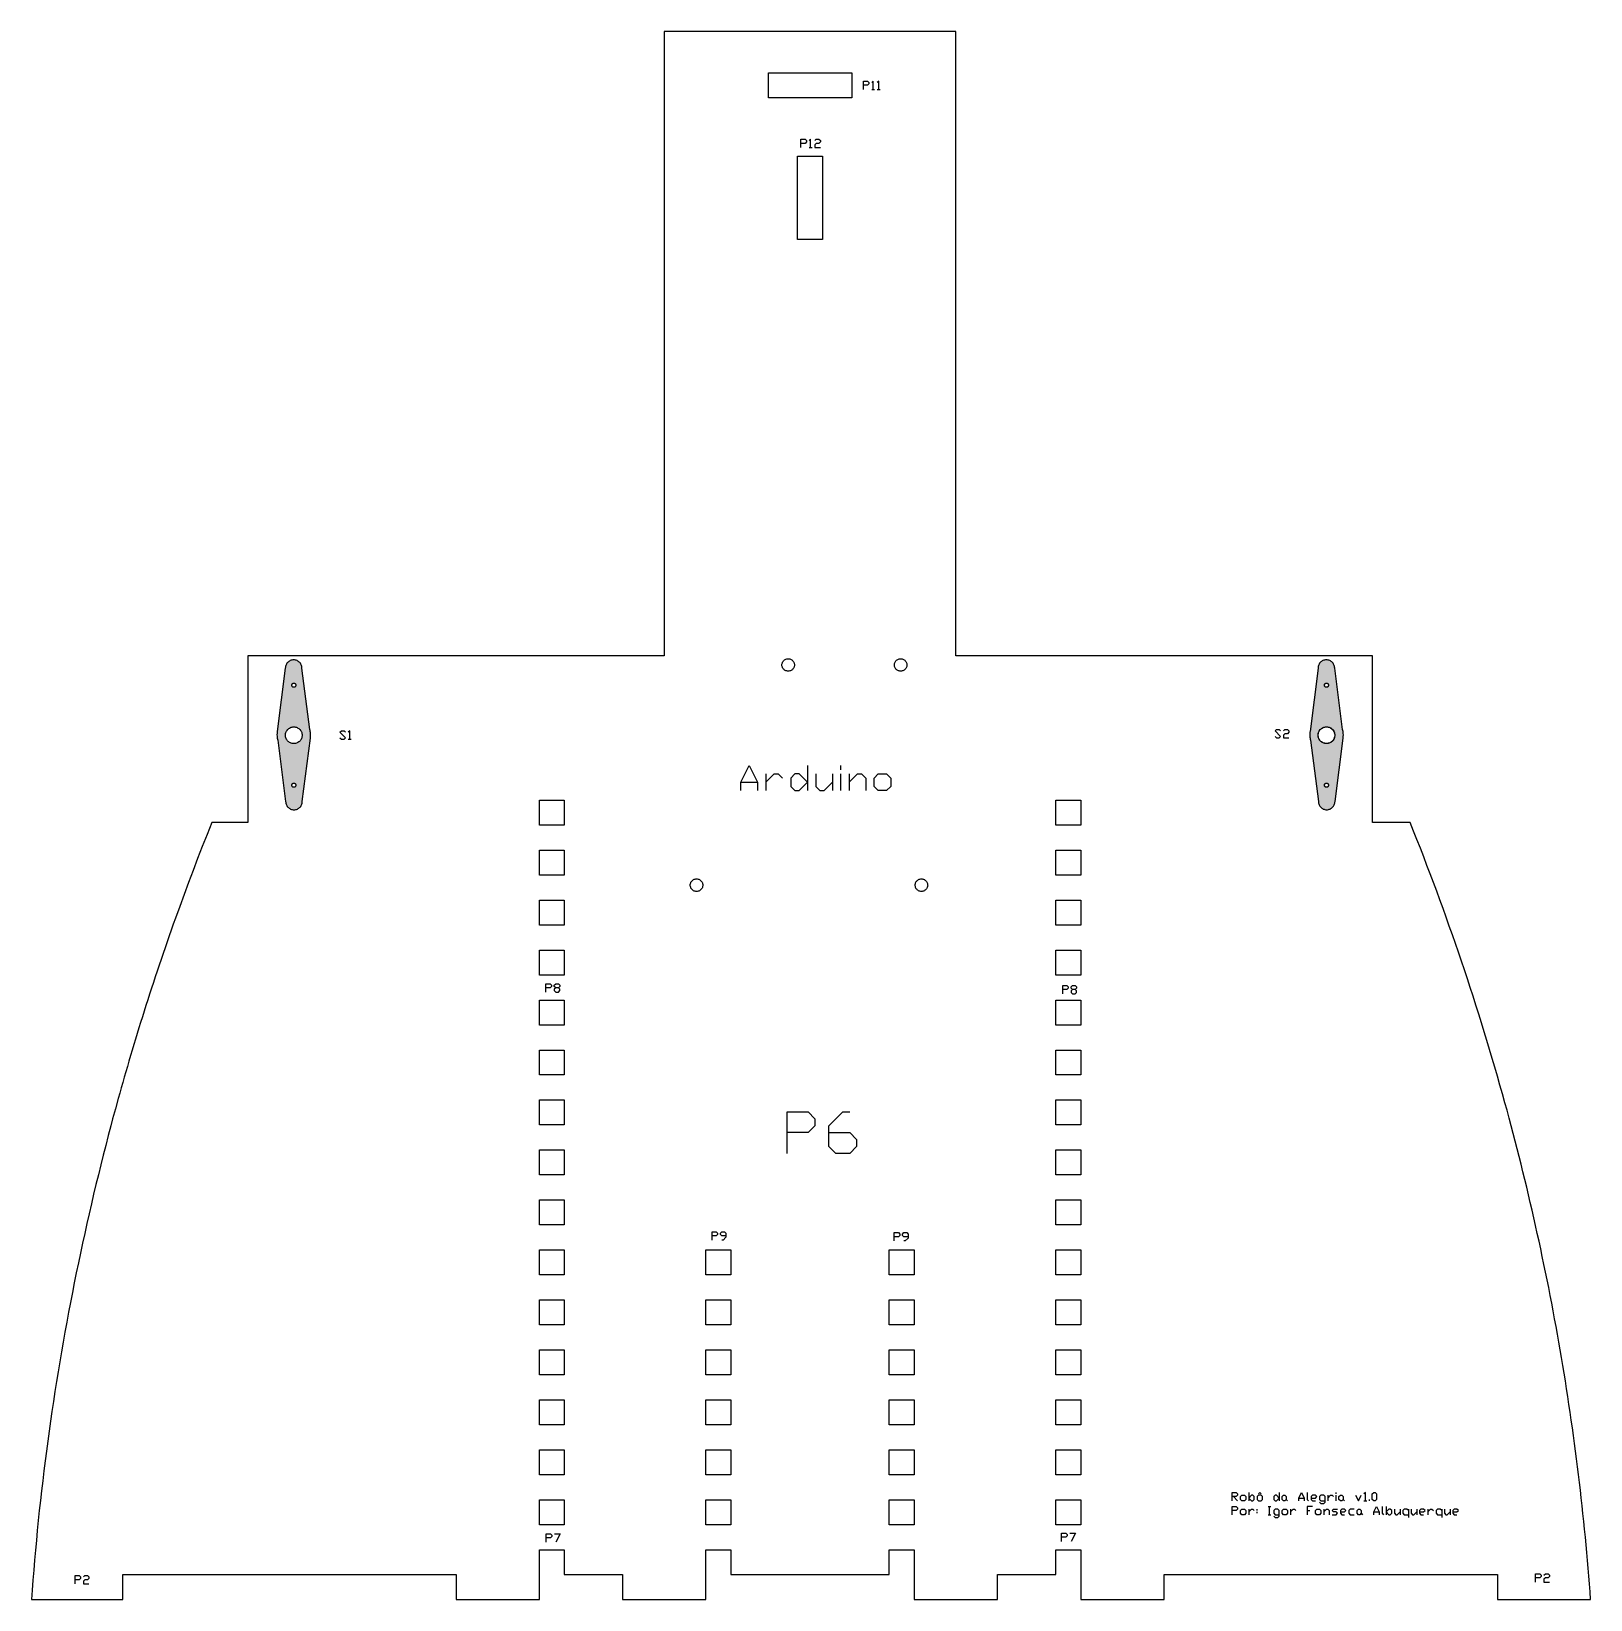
# Model space of a CAD drawing. Extents: x 11 to 385, y 12 to 389.
import ezdxf

# ---------------------------------------------------------------- set-up
doc = ezdxf.new("R2010")
doc.units = 0
doc.header["$MEASUREMENT"] = 0

msp = doc.modelspace()

# ---------------------------------------------------------------- hatches: boundary and pattern name
at = {"linetype": 'ByBlock'}
h = msp.add_hatch(color=2, dxfattribs=at)
h.set_gradient(color1=(255, 255, 0), color2=(255, 255, 0))
h.paths.add_polyline_path([(73.61, 208.3), (73.69, 208.28), (73.77, 208.24), (73.84, 208.19), (73.9, 208.13), (73.95, 208.06), (73.99, 207.98), (74.01, 207.89), (74.02, 207.81), (74.01, 207.72), (73.99, 207.64), (73.95, 207.56), (73.9, 207.49), (73.84, 207.42), (73.77, 207.37), (73.69, 207.34), (73.61, 207.31), (73.52, 207.31), (73.43, 207.31), (73.35, 207.34), (73.27, 207.37), (73.2, 207.42), (73.14, 207.49), (73.09, 207.56), (73.05, 207.64), (73.03, 207.72), (73.02, 207.81), (73.03, 207.89), (73.05, 207.98), (73.09, 208.06), (73.14, 208.13), (73.2, 208.19), (73.27, 208.24), (73.35, 208.28), (73.43, 208.3), (73.52, 208.31)])
h.paths.add_polyline_path([(73.73, 221.8), (73.94, 221.76), (74.14, 221.71), (74.33, 221.63), (74.52, 221.54), (74.7, 221.43), (74.86, 221.29), (75.01, 221.15), (75.14, 220.98), (75.25, 220.81), (75.35, 220.62), (75.42, 220.43), (75.48, 220.22), (75.51, 220.02), (75.52, 219.81), (75.51, 219.6), (75.48, 219.39), (75.42, 219.19), (75.35, 218.99), (75.25, 218.81), (75.14, 218.63), (75.01, 218.47), (74.86, 218.32), (74.7, 218.19), (74.52, 218.08), (74.33, 217.98), (74.14, 217.9), (73.94, 217.85), (73.73, 217.82), (73.52, 217.81), (73.31, 217.82), (73.1, 217.85), (72.9, 217.9), (72.71, 217.98), (72.52, 218.08), (72.35, 218.19), (72.18, 218.32), (72.03, 218.47), (71.9, 218.63), (71.79, 218.81), (71.69, 218.99), (71.62, 219.19), (71.56, 219.39), (71.53, 219.6), (71.52, 219.81), (71.53, 220.02), (71.56, 220.22), (71.62, 220.43), (71.69, 220.62), (71.79, 220.81), (71.9, 220.98), (72.03, 221.15), (72.18, 221.29), (72.35, 221.43), (72.52, 221.54), (72.71, 221.63), (72.9, 221.71), (73.1, 221.76), (73.31, 221.8), (73.52, 221.81)])
h.paths.add_polyline_path([(73.61, 232.3), (73.69, 232.28), (73.77, 232.24), (73.84, 232.19), (73.9, 232.13), (73.95, 232.06), (73.99, 231.98), (74.01, 231.89), (74.02, 231.81), (74.01, 231.72), (73.99, 231.64), (73.95, 231.56), (73.9, 231.49), (73.84, 231.42), (73.77, 231.37), (73.69, 231.34), (73.61, 231.31), (73.52, 231.31), (73.43, 231.31), (73.35, 231.34), (73.27, 231.37), (73.2, 231.42), (73.14, 231.49), (73.09, 231.56), (73.05, 231.64), (73.03, 231.72), (73.02, 231.81), (73.03, 231.89), (73.05, 231.98), (73.09, 232.06), (73.14, 232.13), (73.2, 232.19), (73.27, 232.24), (73.35, 232.28), (73.43, 232.3), (73.52, 232.31)])
h.paths.add_polyline_path([(77.56, 219.93), (77.55, 220.19), (77.52, 220.44), (77.48, 220.7), (77.42, 220.95), (77.35, 221.19), (75.48, 235.9), (75.47, 236.11), (75.44, 236.32), (75.39, 236.52), (75.31, 236.71), (75.22, 236.9), (75.1, 237.08), (74.97, 237.24), (74.82, 237.39), (74.66, 237.52), (74.48, 237.63), (74.3, 237.73), (74.1, 237.8), (73.9, 237.86), (73.69, 237.89), (73.48, 237.9), (73.28, 237.89), (73.07, 237.86), (72.87, 237.8), (72.67, 237.73), (72.48, 237.63), (72.31, 237.52), (72.15, 237.39), (72, 237.24), (71.87, 237.08), (71.75, 236.9), (71.66, 236.71), (71.58, 236.52), (71.53, 236.32), (71.5, 236.11), (71.48, 235.9), (69.56, 220.73), (69.53, 220.57), (69.51, 220.44), (69.5, 220.27), (69.49, 220.16), (69.48, 219.98), (69.48, 219.87), (69.49, 219.61), (69.52, 219.36), (69.56, 219.1), (69.62, 218.85), (69.7, 218.61), (71.56, 203.9), (71.57, 203.69), (71.61, 203.48), (71.66, 203.28), (71.73, 203.09), (71.83, 202.9), (71.94, 202.72), (72.08, 202.56), (72.22, 202.41), (72.39, 202.28), (72.56, 202.17), (72.75, 202.07), (72.94, 202), (73.15, 201.94), (73.35, 201.91), (73.56, 201.9), (73.77, 201.91), (73.98, 201.94), (74.18, 202), (74.37, 202.07), (74.56, 202.17), (74.74, 202.28), (74.9, 202.41), (75.05, 202.56), (75.18, 202.72), (75.29, 202.9), (75.39, 203.09), (75.46, 203.28), (75.52, 203.48), (75.55, 203.69), (75.56, 203.9), (77.49, 219.07), (77.51, 219.23), (77.53, 219.36), (77.55, 219.53), (77.56, 219.64), (77.56, 219.82)])
h = msp.add_hatch(color=2, dxfattribs=at)
h.set_gradient(color1=(255, 255, 0), color2=(255, 255, 0))
h.paths.add_polyline_path([(325.25, 221.2), (323.39, 235.91), (323.38, 236.12), (323.35, 236.33), (323.29, 236.53), (323.22, 236.72), (323.12, 236.91), (323.01, 237.09), (322.88, 237.25), (322.73, 237.4), (322.57, 237.53), (322.39, 237.64), (322.21, 237.74), (322.01, 237.81), (321.81, 237.87), (321.6, 237.9), (321.39, 237.91), (321.18, 237.9), (320.98, 237.87), (320.77, 237.81), (320.58, 237.74), (320.39, 237.64), (320.22, 237.53), (320.05, 237.4), (319.91, 237.25), (319.77, 237.09), (319.66, 236.91), (319.56, 236.72), (319.49, 236.53), (319.44, 236.33), (319.4, 236.12), (319.39, 235.91), (317.47, 220.74), (317.44, 220.58), (317.42, 220.45), (317.4, 220.28), (317.4, 220.17), (317.39, 219.99), (317.39, 219.88), (317.4, 219.62), (317.43, 219.37), (317.47, 219.11), (317.53, 218.86), (317.61, 218.62), (319.47, 203.91), (319.48, 203.7), (319.51, 203.49), (319.57, 203.29), (319.64, 203.1), (319.74, 202.91), (319.85, 202.73), (319.98, 202.57), (320.13, 202.42), (320.29, 202.29), (320.47, 202.18), (320.66, 202.08), (320.85, 202.01), (321.05, 201.95), (321.26, 201.92), (321.47, 201.91), (321.68, 201.92), (321.88, 201.95), (322.09, 202.01), (322.28, 202.08), (322.47, 202.18), (322.64, 202.29), (322.81, 202.42), (322.95, 202.57), (323.09, 202.73), (323.2, 202.91), (323.3, 203.1), (323.37, 203.29), (323.42, 203.49), (323.46, 203.7), (323.47, 203.91), (325.39, 219.08), (325.42, 219.24), (325.44, 219.37), (325.46, 219.54), (325.46, 219.65), (325.47, 219.83), (325.47, 219.94), (325.46, 220.2), (325.43, 220.45), (325.39, 220.71), (325.33, 220.96)])
h.paths.add_polyline_path([(320.9, 207.81), (320.91, 207.89), (320.93, 207.98), (320.97, 208.06), (321.02, 208.13), (321.08, 208.19), (321.15, 208.24), (321.23, 208.28), (321.25, 208.28), (321.26, 208.29), (321.34, 208.31), (321.43, 208.32), (321.51, 208.31), (321.6, 208.29), (321.68, 208.25), (321.75, 208.2), (321.81, 208.14), (321.86, 208.07), (321.9, 207.99), (321.92, 207.9), (321.93, 207.82), (321.92, 207.73), (321.9, 207.65), (321.86, 207.57), (321.81, 207.5), (321.75, 207.43), (321.68, 207.38), (321.6, 207.35), (321.58, 207.34), (321.57, 207.34), (321.49, 207.31), (321.4, 207.31), (321.31, 207.31), (321.23, 207.34), (321.15, 207.37), (321.08, 207.42), (321.02, 207.49), (320.97, 207.56), (320.93, 207.64), (320.91, 207.72)], flags=16)
h.paths.add_polyline_path([(319.4, 219.81), (319.41, 220.02), (319.44, 220.22), (319.5, 220.43), (319.57, 220.62), (319.67, 220.81), (319.78, 220.98), (319.91, 221.15), (320.06, 221.29), (320.23, 221.43), (320.4, 221.54), (320.59, 221.63), (320.78, 221.71), (320.79, 221.71), (320.81, 221.72), (321.01, 221.77), (321.22, 221.81), (321.43, 221.82), (321.64, 221.81), (321.84, 221.77), (322.05, 221.72), (322.24, 221.64), (322.43, 221.55), (322.6, 221.43), (322.77, 221.3), (322.91, 221.15), (323.05, 220.99), (323.16, 220.82), (323.25, 220.63), (323.33, 220.43), (323.38, 220.23), (323.42, 220.03), (323.43, 219.82), (323.42, 219.61), (323.38, 219.4), (323.33, 219.2), (323.25, 219), (323.16, 218.82), (323.05, 218.64), (322.91, 218.48), (322.77, 218.33), (322.6, 218.2), (322.43, 218.08), (322.24, 217.99), (322.05, 217.91), (322.04, 217.91), (322.02, 217.9), (321.82, 217.85), (321.61, 217.82), (321.4, 217.81), (321.19, 217.82), (320.99, 217.85), (320.78, 217.9), (320.59, 217.98), (320.4, 218.08), (320.23, 218.19), (320.06, 218.32), (319.91, 218.47), (319.78, 218.63), (319.67, 218.81), (319.57, 218.99), (319.5, 219.19), (319.44, 219.39), (319.41, 219.6)], flags=16)
h.paths.add_polyline_path([(320.9, 231.81), (320.91, 231.89), (320.93, 231.98), (320.97, 232.06), (321.02, 232.13), (321.08, 232.19), (321.15, 232.24), (321.23, 232.28), (321.25, 232.28), (321.26, 232.29), (321.34, 232.31), (321.43, 232.32), (321.51, 232.31), (321.6, 232.29), (321.68, 232.25), (321.75, 232.2), (321.81, 232.14), (321.86, 232.07), (321.9, 231.99), (321.92, 231.9), (321.93, 231.82), (321.92, 231.73), (321.9, 231.65), (321.86, 231.57), (321.81, 231.5), (321.75, 231.43), (321.68, 231.38), (321.6, 231.35), (321.58, 231.34), (321.57, 231.34), (321.49, 231.31), (321.4, 231.31), (321.31, 231.31), (321.23, 231.34), (321.15, 231.37), (321.08, 231.42), (321.02, 231.49), (320.97, 231.56), (320.93, 231.64), (320.91, 231.72)], flags=16)

# ---------------------------------------------------------------- linework, layer by layer
for p, q in [((232.46, 388.85), (162.46, 388.85)), ((162.46, 388.85), (162.46, 238.85)), ((232.46, 238.85), (232.46, 388.85)), ((187.46, 372.85), (187.46, 378.85)), ((187.46, 378.85), (207.46, 378.85)), ((207.46, 378.85), (207.46, 372.85)), ((207.46, 372.85), (187.46, 372.85)), ((194.46, 338.85), (194.46, 358.85)), ((194.46, 358.85), (200.46, 358.85)), ((200.46, 358.85), (200.46, 338.85)), ((200.46, 338.85), (194.46, 338.85)), ((162.46, 238.85), (62.46, 238.85)), ((62.46, 238.85), (62.46, 198.85)), ((190.8, 237.22), (190.87, 237.39)), ((190.87, 237.39), (190.97, 237.54)), ((190.97, 237.54), (191.08, 237.69)), ((191.08, 237.69), (191.21, 237.81)), ((191.21, 237.81), (191.35, 237.93)), ((191.35, 237.93), (191.5, 238.02)), ((191.5, 238.02), (191.67, 238.09)), ((191.67, 238.09), (191.84, 238.15)), ((191.84, 238.15), (192.02, 238.18)), ((192.02, 238.18), (192.2, 238.19)), ((192.2, 238.19), (192.38, 238.18)), ((192.38, 238.18), (192.56, 238.15)), ((192.56, 238.15), (192.73, 238.09)), ((192.73, 238.09), (192.9, 238.02)), ((192.9, 238.02), (193.05, 237.93)), ((193.05, 237.93), (193.19, 237.81)), ((193.19, 237.81), (193.32, 237.69)), ((193.32, 237.69), (193.43, 237.54)), ((193.43, 237.54), (193.53, 237.39)), ((193.53, 237.39), (193.6, 237.22)), ((217.8, 237.22), (217.87, 237.39)), ((217.87, 237.39), (217.97, 237.54)), ((217.97, 237.54), (218.08, 237.69)), ((218.08, 237.69), (218.21, 237.81)), ((218.21, 237.81), (218.35, 237.93)), ((218.35, 237.93), (218.5, 238.02)), ((218.5, 238.02), (218.67, 238.09)), ((218.67, 238.09), (218.84, 238.15)), ((218.84, 238.15), (219.02, 238.18)), ((219.02, 238.18), (219.2, 238.19)), ((219.2, 238.19), (219.38, 238.18)), ((219.38, 238.18), (219.56, 238.15)), ((219.56, 238.15), (219.73, 238.09)), ((219.73, 238.09), (219.9, 238.02)), ((219.9, 238.02), (220.05, 237.93)), ((220.05, 237.93), (220.2, 237.81)), ((220.2, 237.81), (220.32, 237.69)), ((220.32, 237.69), (220.43, 237.54)), ((220.43, 237.54), (220.53, 237.39)), ((220.53, 237.39), (220.6, 237.22)), ((332.46, 238.85), (232.46, 238.85)), ((332.46, 198.85), (332.46, 238.85)), ((190.7, 236.69), (190.71, 236.87)), ((190.71, 236.51), (190.7, 236.69)), ((190.71, 236.87), (190.74, 237.05)), ((190.74, 236.33), (190.71, 236.51)), ((190.74, 237.05), (190.8, 237.22)), ((190.8, 236.16), (190.74, 236.33)), ((190.87, 235.99), (190.8, 236.16)), ((190.97, 235.84), (190.87, 235.99)), ((191.08, 235.7), (190.97, 235.84)), ((191.21, 235.57), (191.08, 235.7)), ((191.35, 235.46), (191.21, 235.57)), ((191.5, 235.36), (191.35, 235.46)), ((191.67, 235.29), (191.5, 235.36)), ((191.84, 235.24), (191.67, 235.29)), ((192.02, 235.2), (191.84, 235.24)), ((192.2, 235.19), (192.02, 235.2)), ((192.38, 235.2), (192.2, 235.19)), ((192.56, 235.24), (192.38, 235.2)), ((192.73, 235.29), (192.56, 235.24)), ((192.9, 235.36), (192.73, 235.29)), ((193.05, 235.46), (192.9, 235.36)), ((193.19, 235.57), (193.05, 235.46)), ((193.32, 235.7), (193.19, 235.57)), ((193.43, 235.84), (193.32, 235.7)), ((193.53, 235.99), (193.43, 235.84)), ((193.6, 236.16), (193.53, 235.99)), ((193.6, 237.22), (193.66, 237.05)), ((193.66, 236.33), (193.6, 236.16)), ((193.66, 237.05), (193.69, 236.87)), ((193.69, 236.51), (193.66, 236.33)), ((193.69, 236.87), (193.7, 236.69)), ((193.7, 236.69), (193.69, 236.51)), ((217.7, 236.69), (217.71, 236.87)), ((217.71, 236.51), (217.7, 236.69)), ((217.71, 236.87), (217.74, 237.05)), ((217.74, 236.33), (217.71, 236.51)), ((217.74, 237.05), (217.8, 237.22)), ((217.8, 236.16), (217.74, 236.33)), ((217.87, 235.99), (217.8, 236.16)), ((217.97, 235.84), (217.87, 235.99)), ((218.08, 235.7), (217.97, 235.84)), ((218.21, 235.57), (218.08, 235.7)), ((218.35, 235.46), (218.21, 235.57)), ((218.5, 235.36), (218.35, 235.46)), ((218.67, 235.29), (218.5, 235.36)), ((218.84, 235.24), (218.67, 235.29)), ((219.02, 235.2), (218.84, 235.24)), ((219.2, 235.19), (219.02, 235.2)), ((219.38, 235.2), (219.2, 235.19)), ((219.56, 235.24), (219.38, 235.2)), ((219.73, 235.29), (219.56, 235.24)), ((219.9, 235.36), (219.73, 235.29)), ((220.05, 235.46), (219.9, 235.36)), ((220.2, 235.57), (220.05, 235.46)), ((220.32, 235.7), (220.2, 235.57)), ((220.43, 235.84), (220.32, 235.7)), ((220.53, 235.99), (220.43, 235.84)), ((220.6, 236.16), (220.53, 235.99)), ((220.6, 237.22), (220.66, 237.05)), ((220.66, 236.33), (220.6, 236.16)), ((220.66, 237.05), (220.69, 236.87)), ((220.69, 236.51), (220.66, 236.33)), ((220.69, 236.87), (220.7, 236.69)), ((220.7, 236.69), (220.69, 236.51)), ((73.02, 231.81), (73.03, 231.89)), ((73.03, 231.72), (73.02, 231.81)), ((73.03, 231.89), (73.05, 231.98)), ((73.05, 231.64), (73.03, 231.72)), ((73.05, 231.98), (73.09, 232.06)), ((73.09, 231.56), (73.05, 231.64)), ((73.09, 232.06), (73.14, 232.13)), ((73.14, 231.49), (73.09, 231.56)), ((73.14, 232.13), (73.2, 232.19)), ((73.2, 231.42), (73.14, 231.49)), ((73.2, 232.19), (73.27, 232.24)), ((73.27, 231.37), (73.2, 231.42)), ((73.27, 232.24), (73.35, 232.28)), ((73.35, 231.34), (73.27, 231.37)), ((73.35, 232.28), (73.43, 232.3)), ((73.43, 231.31), (73.35, 231.34)), ((73.43, 232.3), (73.52, 232.31)), ((73.52, 231.31), (73.43, 231.31)), ((73.52, 232.31), (73.61, 232.3)), ((73.61, 231.31), (73.52, 231.31)), ((73.61, 232.3), (73.69, 232.28)), ((73.69, 231.34), (73.61, 231.31)), ((73.69, 232.28), (73.77, 232.24)), ((73.77, 231.37), (73.69, 231.34)), ((73.77, 232.24), (73.84, 232.19)), ((73.84, 231.42), (73.77, 231.37)), ((73.84, 232.19), (73.9, 232.13)), ((73.9, 231.49), (73.84, 231.42)), ((73.9, 232.13), (73.95, 232.06)), ((73.95, 231.56), (73.9, 231.49)), ((73.95, 232.06), (73.99, 231.98)), ((73.99, 231.64), (73.95, 231.56)), ((73.99, 231.98), (74.01, 231.89)), ((74.01, 231.72), (73.99, 231.64)), ((74.01, 231.89), (74.02, 231.81)), ((74.02, 231.81), (74.01, 231.72)), ((320.9, 231.81), (320.91, 231.89)), ((320.91, 231.72), (320.9, 231.81)), ((320.91, 231.89), (320.93, 231.98)), ((320.93, 231.64), (320.91, 231.72)), ((320.93, 231.98), (320.97, 232.06)), ((320.93, 231.82), (320.94, 231.9)), ((320.94, 231.73), (320.93, 231.82)), ((320.97, 231.56), (320.93, 231.64)), ((320.94, 231.9), (320.96, 231.99)), ((320.96, 231.65), (320.94, 231.73)), ((320.96, 231.99), (320.99, 232.07)), ((320.99, 231.57), (320.96, 231.65)), ((320.97, 232.06), (321.02, 232.13)), ((321.02, 231.49), (320.97, 231.56)), ((320.99, 232.07), (321.04, 232.14)), ((321.04, 231.5), (320.99, 231.57)), ((321.02, 232.13), (321.08, 232.19)), ((321.08, 231.42), (321.02, 231.49)), ((321.04, 232.14), (321.11, 232.2)), ((321.11, 231.43), (321.04, 231.5)), ((321.08, 232.19), (321.15, 232.24)), ((321.15, 231.37), (321.08, 231.42)), ((321.11, 232.2), (321.18, 232.25)), ((321.18, 231.38), (321.11, 231.43)), ((321.15, 232.24), (321.23, 232.28)), ((321.23, 231.34), (321.15, 231.37)), ((321.18, 232.25), (321.26, 232.29)), ((321.26, 231.35), (321.18, 231.38)), ((321.23, 232.28), (321.31, 232.3)), ((321.31, 231.31), (321.23, 231.34)), ((321.26, 232.29), (321.34, 232.31)), ((321.34, 231.32), (321.26, 231.35)), ((321.31, 232.3), (321.4, 232.31)), ((321.4, 231.31), (321.31, 231.31)), ((321.34, 232.31), (321.43, 232.32)), ((321.43, 231.32), (321.34, 231.32)), ((321.4, 232.31), (321.49, 232.3)), ((321.49, 231.31), (321.4, 231.31)), ((321.43, 232.32), (321.51, 232.31)), ((321.51, 231.32), (321.43, 231.32)), ((321.49, 232.3), (321.57, 232.28)), ((321.57, 231.34), (321.49, 231.31)), ((321.51, 232.31), (321.6, 232.29)), ((321.6, 231.35), (321.51, 231.32)), ((321.57, 232.28), (321.65, 232.24)), ((321.65, 231.37), (321.57, 231.34)), ((321.6, 232.29), (321.68, 232.25)), ((321.68, 231.38), (321.6, 231.35)), ((321.65, 232.24), (321.72, 232.19)), ((321.72, 231.42), (321.65, 231.37)), ((321.68, 232.25), (321.75, 232.2)), ((321.75, 231.43), (321.68, 231.38)), ((321.72, 232.19), (321.78, 232.13)), ((321.78, 231.49), (321.72, 231.42)), ((321.75, 232.2), (321.81, 232.14)), ((321.81, 231.5), (321.75, 231.43)), ((321.78, 232.13), (321.83, 232.06)), ((321.83, 231.56), (321.78, 231.49)), ((321.81, 232.14), (321.86, 232.07)), ((321.86, 231.57), (321.81, 231.5)), ((321.83, 232.06), (321.87, 231.98)), ((321.87, 231.64), (321.83, 231.56)), ((321.86, 232.07), (321.9, 231.99)), ((321.9, 231.65), (321.86, 231.57)), ((321.87, 231.98), (321.89, 231.89)), ((321.89, 231.72), (321.87, 231.64)), ((321.89, 231.89), (321.9, 231.81)), ((321.9, 231.81), (321.89, 231.72)), ((321.9, 231.99), (321.92, 231.9)), ((321.92, 231.73), (321.9, 231.65)), ((321.92, 231.9), (321.93, 231.82)), ((321.93, 231.82), (321.92, 231.73)), ((71.52, 219.81), (71.53, 220.02)), ((71.53, 219.6), (71.52, 219.81)), ((71.53, 220.02), (71.56, 220.22)), ((71.56, 219.39), (71.53, 219.6)), ((71.56, 220.22), (71.62, 220.43)), ((71.62, 219.19), (71.56, 219.39)), ((71.62, 220.43), (71.69, 220.62)), ((71.69, 218.99), (71.62, 219.19)), ((71.69, 220.62), (71.79, 220.81)), ((71.79, 218.81), (71.69, 218.99)), ((71.79, 220.81), (71.9, 220.98)), ((71.9, 218.63), (71.79, 218.81)), ((71.9, 220.98), (72.03, 221.15)), ((72.03, 218.47), (71.9, 218.63)), ((72.03, 221.15), (72.18, 221.29)), ((72.18, 218.32), (72.03, 218.47)), ((72.18, 221.29), (72.35, 221.43)), ((72.35, 221.43), (72.52, 221.54)), ((72.52, 221.54), (72.71, 221.63)), ((72.71, 221.63), (72.9, 221.71)), ((72.9, 221.71), (73.1, 221.76)), ((73.1, 221.76), (73.31, 221.8)), ((73.31, 221.8), (73.52, 221.81)), ((73.52, 221.81), (73.73, 221.8)), ((73.73, 221.8), (73.94, 221.76)), ((73.94, 221.76), (74.14, 221.71)), ((74.14, 221.71), (74.33, 221.63)), ((74.33, 221.63), (74.52, 221.54)), ((74.52, 221.54), (74.7, 221.43)), ((74.7, 221.43), (74.86, 221.29)), ((74.86, 221.29), (75.01, 221.15)), ((75.01, 218.47), (74.86, 218.32)), ((75.01, 221.15), (75.14, 220.98)), ((75.14, 218.63), (75.01, 218.47)), ((75.14, 220.98), (75.25, 220.81)), ((75.25, 218.81), (75.14, 218.63)), ((75.25, 220.81), (75.35, 220.62)), ((75.35, 218.99), (75.25, 218.81)), ((75.35, 220.62), (75.42, 220.43)), ((75.42, 219.19), (75.35, 218.99)), ((75.42, 220.43), (75.48, 220.22)), ((75.48, 219.39), (75.42, 219.19)), ((75.48, 220.22), (75.51, 220.02)), ((75.51, 219.6), (75.48, 219.39)), ((75.51, 220.02), (75.52, 219.81)), ((75.52, 219.81), (75.51, 219.6)), ((319.4, 219.81), (319.41, 220.02)), ((319.41, 219.6), (319.4, 219.81)), ((319.41, 220.02), (319.44, 220.22)), ((319.44, 219.39), (319.41, 219.6)), ((319.43, 219.82), (319.44, 220.03)), ((319.44, 219.61), (319.43, 219.82)), ((319.44, 220.22), (319.5, 220.43)), ((319.44, 220.03), (319.47, 220.23)), ((319.47, 219.4), (319.44, 219.61)), ((319.5, 219.19), (319.44, 219.39)), ((319.47, 220.23), (319.53, 220.43)), ((319.53, 219.2), (319.47, 219.4)), ((319.5, 220.43), (319.57, 220.62)), ((319.57, 218.99), (319.5, 219.19)), ((319.53, 220.43), (319.6, 220.63)), ((319.6, 219), (319.53, 219.2)), ((319.57, 220.62), (319.67, 220.81)), ((319.67, 218.81), (319.57, 218.99)), ((319.6, 220.63), (319.7, 220.82)), ((319.7, 218.82), (319.6, 219)), ((319.67, 220.81), (319.78, 220.98)), ((319.78, 218.63), (319.67, 218.81)), ((319.7, 220.82), (319.81, 220.99)), ((319.81, 218.64), (319.7, 218.82)), ((319.78, 220.98), (319.91, 221.15)), ((319.91, 218.47), (319.78, 218.63)), ((319.81, 220.99), (319.94, 221.15)), ((319.94, 218.48), (319.81, 218.64)), ((319.91, 221.15), (320.06, 221.29)), ((320.06, 218.32), (319.91, 218.47)), ((319.94, 221.15), (320.09, 221.3)), ((320.09, 218.33), (319.94, 218.48)), ((320.06, 221.29), (320.23, 221.43)), ((320.09, 221.3), (320.25, 221.43)), ((320.23, 221.43), (320.4, 221.54)), ((320.25, 221.43), (320.43, 221.55)), ((320.4, 221.54), (320.59, 221.63)), ((320.43, 221.55), (320.61, 221.64)), ((320.59, 221.63), (320.78, 221.71)), ((320.61, 221.64), (320.81, 221.72)), ((320.78, 221.71), (320.99, 221.76)), ((320.81, 221.72), (321.01, 221.77)), ((320.99, 221.76), (321.19, 221.8)), ((321.01, 221.77), (321.22, 221.81)), ((321.19, 221.8), (321.4, 221.81)), ((321.22, 221.81), (321.43, 221.82)), ((321.4, 221.81), (321.61, 221.8)), ((321.43, 221.82), (321.64, 221.81)), ((321.61, 221.8), (321.82, 221.76)), ((321.64, 221.81), (321.84, 221.77)), ((321.82, 221.76), (322.02, 221.71)), ((321.84, 221.77), (322.05, 221.72)), ((322.02, 221.71), (322.21, 221.63)), ((322.05, 221.72), (322.24, 221.64)), ((322.21, 221.63), (322.4, 221.54)), ((322.24, 221.64), (322.43, 221.55)), ((322.4, 221.54), (322.58, 221.43)), ((322.43, 221.55), (322.6, 221.43)), ((322.58, 221.43), (322.74, 221.29)), ((322.6, 221.43), (322.77, 221.3)), ((322.74, 221.29), (322.89, 221.15)), ((322.89, 218.47), (322.74, 218.32)), ((322.77, 221.3), (322.91, 221.15)), ((322.91, 218.48), (322.77, 218.33)), ((322.89, 221.15), (323.02, 220.98)), ((323.02, 218.63), (322.89, 218.47)), ((322.91, 221.15), (323.05, 220.99)), ((323.05, 218.64), (322.91, 218.48)), ((323.02, 220.98), (323.13, 220.81)), ((323.13, 218.81), (323.02, 218.63)), ((323.05, 220.99), (323.16, 220.82)), ((323.16, 218.82), (323.05, 218.64)), ((323.13, 220.81), (323.23, 220.62)), ((323.23, 218.99), (323.13, 218.81)), ((323.16, 220.82), (323.25, 220.63)), ((323.25, 219), (323.16, 218.82)), ((323.23, 220.62), (323.3, 220.43)), ((323.3, 219.19), (323.23, 218.99)), ((323.25, 220.63), (323.33, 220.43)), ((323.33, 219.2), (323.25, 219)), ((323.3, 220.43), (323.36, 220.22)), ((323.36, 219.39), (323.3, 219.19)), ((323.33, 220.43), (323.38, 220.23)), ((323.38, 219.4), (323.33, 219.2)), ((323.36, 220.22), (323.39, 220.02)), ((323.39, 219.6), (323.36, 219.39)), ((323.38, 220.23), (323.42, 220.03)), ((323.42, 219.61), (323.38, 219.4)), ((323.39, 220.02), (323.4, 219.81)), ((323.4, 219.81), (323.39, 219.6)), ((323.42, 220.03), (323.43, 219.82)), ((323.43, 219.82), (323.42, 219.61)), ((72.35, 218.19), (72.18, 218.32)), ((72.52, 218.08), (72.35, 218.19)), ((72.71, 217.98), (72.52, 218.08)), ((72.9, 217.9), (72.71, 217.98)), ((73.1, 217.85), (72.9, 217.9)), ((73.31, 217.82), (73.1, 217.85)), ((73.52, 217.81), (73.31, 217.82)), ((73.73, 217.82), (73.52, 217.81)), ((73.94, 217.85), (73.73, 217.82)), ((74.14, 217.9), (73.94, 217.85)), ((74.33, 217.98), (74.14, 217.9)), ((74.52, 218.08), (74.33, 217.98)), ((74.7, 218.19), (74.52, 218.08)), ((74.86, 218.32), (74.7, 218.19)), ((320.23, 218.19), (320.06, 218.32)), ((320.25, 218.2), (320.09, 218.33)), ((320.4, 218.08), (320.23, 218.19)), ((320.43, 218.08), (320.25, 218.2)), ((320.59, 217.98), (320.4, 218.08)), ((320.61, 217.99), (320.43, 218.08)), ((320.78, 217.9), (320.59, 217.98)), ((320.81, 217.91), (320.61, 217.99)), ((320.99, 217.85), (320.78, 217.9)), ((321.01, 217.86), (320.81, 217.91)), ((321.19, 217.82), (320.99, 217.85)), ((321.22, 217.83), (321.01, 217.86)), ((321.4, 217.81), (321.19, 217.82)), ((321.43, 217.82), (321.22, 217.83)), ((321.61, 217.82), (321.4, 217.81)), ((321.64, 217.83), (321.43, 217.82)), ((321.82, 217.85), (321.61, 217.82)), ((321.84, 217.86), (321.64, 217.83)), ((322.02, 217.9), (321.82, 217.85)), ((322.05, 217.91), (321.84, 217.86)), ((322.21, 217.98), (322.02, 217.9)), ((322.24, 217.99), (322.05, 217.91)), ((322.4, 218.08), (322.21, 217.98)), ((322.43, 218.08), (322.24, 217.99)), ((322.58, 218.19), (322.4, 218.08)), ((322.6, 218.2), (322.43, 218.08)), ((322.74, 218.32), (322.58, 218.19)), ((322.77, 218.33), (322.6, 218.2)), ((73.02, 207.81), (73.03, 207.89)), ((73.03, 207.72), (73.02, 207.81)), ((73.03, 207.89), (73.05, 207.98)), ((73.05, 207.64), (73.03, 207.72)), ((73.05, 207.98), (73.09, 208.06)), ((73.09, 207.56), (73.05, 207.64)), ((73.09, 208.06), (73.14, 208.13)), ((73.14, 207.49), (73.09, 207.56)), ((73.14, 208.13), (73.2, 208.19)), ((73.2, 207.42), (73.14, 207.49)), ((73.2, 208.19), (73.27, 208.24)), ((73.27, 207.37), (73.2, 207.42)), ((73.27, 208.24), (73.35, 208.28)), ((73.35, 207.34), (73.27, 207.37)), ((73.35, 208.28), (73.43, 208.3)), ((73.43, 207.31), (73.35, 207.34)), ((73.43, 208.3), (73.52, 208.31)), ((73.52, 207.31), (73.43, 207.31)), ((73.52, 208.31), (73.61, 208.3)), ((73.61, 207.31), (73.52, 207.31)), ((73.61, 208.3), (73.69, 208.28)), ((73.69, 207.34), (73.61, 207.31)), ((73.69, 208.28), (73.77, 208.24)), ((73.77, 207.37), (73.69, 207.34)), ((73.77, 208.24), (73.84, 208.19)), ((73.84, 207.42), (73.77, 207.37)), ((73.84, 208.19), (73.9, 208.13)), ((73.9, 207.49), (73.84, 207.42)), ((73.9, 208.13), (73.95, 208.06)), ((73.95, 207.56), (73.9, 207.49)), ((73.95, 208.06), (73.99, 207.98)), ((73.99, 207.64), (73.95, 207.56)), ((73.99, 207.98), (74.01, 207.89)), ((74.01, 207.72), (73.99, 207.64)), ((74.01, 207.89), (74.02, 207.81)), ((74.02, 207.81), (74.01, 207.72)), ((320.9, 207.81), (320.91, 207.89)), ((320.91, 207.72), (320.9, 207.81)), ((320.91, 207.89), (320.93, 207.98)), ((320.93, 207.64), (320.91, 207.72)), ((320.93, 207.98), (320.97, 208.06)), ((320.93, 207.82), (320.94, 207.9)), ((320.94, 207.73), (320.93, 207.82)), ((320.97, 207.56), (320.93, 207.64)), ((320.94, 207.9), (320.96, 207.99)), ((320.96, 207.65), (320.94, 207.73)), ((320.96, 207.99), (320.99, 208.07)), ((320.99, 207.57), (320.96, 207.65)), ((320.97, 208.06), (321.02, 208.13)), ((321.02, 207.49), (320.97, 207.56)), ((320.99, 208.07), (321.04, 208.14)), ((321.04, 207.5), (320.99, 207.57)), ((321.02, 208.13), (321.08, 208.19)), ((321.08, 207.42), (321.02, 207.49)), ((321.04, 208.14), (321.11, 208.2)), ((321.11, 207.43), (321.04, 207.5)), ((321.08, 208.19), (321.15, 208.24)), ((321.15, 207.37), (321.08, 207.42)), ((321.11, 208.2), (321.18, 208.25)), ((321.18, 207.38), (321.11, 207.43)), ((321.15, 208.24), (321.23, 208.28)), ((321.23, 207.34), (321.15, 207.37)), ((321.18, 208.25), (321.26, 208.29)), ((321.26, 207.35), (321.18, 207.38)), ((321.23, 208.28), (321.31, 208.3)), ((321.31, 207.31), (321.23, 207.34)), ((321.26, 208.29), (321.34, 208.31)), ((321.34, 207.32), (321.26, 207.35)), ((321.31, 208.3), (321.4, 208.31)), ((321.4, 207.31), (321.31, 207.31)), ((321.34, 208.31), (321.43, 208.32)), ((321.43, 207.32), (321.34, 207.32)), ((321.4, 208.31), (321.49, 208.3)), ((321.49, 207.31), (321.4, 207.31)), ((321.43, 208.32), (321.51, 208.31)), ((321.51, 207.32), (321.43, 207.32)), ((321.49, 208.3), (321.57, 208.28)), ((321.57, 207.34), (321.49, 207.31)), ((321.51, 208.31), (321.6, 208.29)), ((321.6, 207.35), (321.51, 207.32)), ((321.57, 208.28), (321.65, 208.24)), ((321.65, 207.37), (321.57, 207.34)), ((321.6, 208.29), (321.68, 208.25)), ((321.68, 207.38), (321.6, 207.35)), ((321.65, 208.24), (321.72, 208.19)), ((321.72, 207.42), (321.65, 207.37)), ((321.68, 208.25), (321.75, 208.2)), ((321.75, 207.43), (321.68, 207.38)), ((321.72, 208.19), (321.78, 208.13)), ((321.78, 207.49), (321.72, 207.42)), ((321.75, 208.2), (321.81, 208.14)), ((321.81, 207.5), (321.75, 207.43)), ((321.78, 208.13), (321.83, 208.06)), ((321.83, 207.56), (321.78, 207.49)), ((321.81, 208.14), (321.86, 208.07)), ((321.86, 207.57), (321.81, 207.5)), ((321.83, 208.06), (321.87, 207.98)), ((321.87, 207.64), (321.83, 207.56)), ((321.86, 208.07), (321.9, 207.99)), ((321.9, 207.65), (321.86, 207.57)), ((321.87, 207.98), (321.89, 207.89)), ((321.89, 207.72), (321.87, 207.64)), ((321.89, 207.89), (321.9, 207.81)), ((321.9, 207.81), (321.89, 207.72)), ((321.9, 207.99), (321.92, 207.9)), ((321.92, 207.73), (321.9, 207.65)), ((321.92, 207.9), (321.93, 207.82)), ((321.93, 207.82), (321.92, 207.73)), ((132.46, 198.21), (132.46, 204.21)), ((132.46, 204.21), (138.46, 204.21)), ((138.46, 204.21), (138.46, 198.21)), ((256.46, 198.21), (256.46, 204.21)), ((256.46, 204.21), (262.46, 204.21)), ((262.46, 204.21), (262.46, 198.21)), ((52.69, 195.95), (51.54, 193.06)), ((53.85, 198.85), (52.69, 195.95)), ((62.46, 198.85), (53.85, 198.85)), ((138.46, 198.21), (132.46, 198.21)), ((262.46, 198.21), (256.46, 198.21)), ((341.5, 198.85), (332.46, 198.85)), ((342.33, 196.79), (341.5, 198.85)), ((343.15, 194.73), (342.33, 196.79)), ((51.54, 193.06), (50.42, 190.17)), ((132.46, 186.21), (132.46, 192.21)), ((132.46, 192.21), (138.46, 192.21)), ((138.46, 192.21), (138.46, 186.21)), ((256.46, 186.21), (256.46, 192.21)), ((256.46, 192.21), (262.46, 192.21)), ((262.46, 192.21), (262.46, 186.21)), ((343.96, 192.67), (343.15, 194.73)), ((344.76, 190.6), (343.96, 192.67)), ((50.42, 190.17), (49.32, 187.29)), ((345.55, 188.54), (344.76, 190.6)), ((346.34, 186.48), (345.55, 188.54)), ((49.32, 187.29), (48.23, 184.42)), ((138.46, 186.21), (132.46, 186.21)), ((168.86, 184.49), (168.95, 184.65)), ((168.95, 184.65), (169.07, 184.79)), ((169.07, 184.79), (169.19, 184.92)), ((169.19, 184.92), (169.34, 185.03)), ((169.34, 185.03), (169.49, 185.13)), ((169.49, 185.13), (169.66, 185.2)), ((169.66, 185.2), (169.83, 185.25)), ((169.83, 185.25), (170.01, 185.29)), ((170.01, 185.29), (170.19, 185.3)), ((170.19, 185.3), (170.37, 185.29)), ((170.37, 185.29), (170.55, 185.25)), ((170.55, 185.25), (170.72, 185.2)), ((170.72, 185.2), (170.89, 185.13)), ((170.89, 185.13), (171.04, 185.03)), ((171.04, 185.03), (171.18, 184.92)), ((171.18, 184.92), (171.31, 184.79)), ((171.31, 184.79), (171.42, 184.65)), ((171.42, 184.65), (171.52, 184.49)), ((222.86, 184.49), (222.95, 184.65)), ((222.95, 184.65), (223.07, 184.79)), ((223.07, 184.79), (223.19, 184.92)), ((223.19, 184.92), (223.34, 185.03)), ((223.34, 185.03), (223.49, 185.13)), ((223.49, 185.13), (223.66, 185.2)), ((223.66, 185.2), (223.83, 185.25)), ((223.83, 185.25), (224.01, 185.29)), ((224.01, 185.29), (224.19, 185.3)), ((224.19, 185.3), (224.37, 185.29)), ((224.37, 185.29), (224.55, 185.25)), ((224.55, 185.25), (224.72, 185.2)), ((224.72, 185.2), (224.89, 185.13)), ((224.89, 185.13), (225.04, 185.03)), ((225.04, 185.03), (225.18, 184.92)), ((225.18, 184.92), (225.31, 184.79)), ((225.31, 184.79), (225.42, 184.65)), ((225.42, 184.65), (225.52, 184.49)), ((262.46, 186.21), (256.46, 186.21)), ((347.12, 184.41), (346.34, 186.48)), ((47.17, 181.55), (46.12, 178.69)), ((48.23, 184.42), (47.17, 181.55)), ((168.69, 183.8), (168.7, 183.98)), ((168.7, 183.62), (168.69, 183.8)), ((168.7, 183.98), (168.73, 184.16)), ((168.73, 183.44), (168.7, 183.62)), ((168.73, 184.16), (168.79, 184.33)), ((168.79, 183.27), (168.73, 183.44)), ((168.79, 184.33), (168.86, 184.49)), ((168.86, 183.1), (168.79, 183.27)), ((168.95, 182.95), (168.86, 183.1)), ((169.07, 182.8), (168.95, 182.95)), ((169.19, 182.67), (169.07, 182.8)), ((169.34, 182.56), (169.19, 182.67)), ((169.49, 182.47), (169.34, 182.56)), ((169.66, 182.39), (169.49, 182.47)), ((169.83, 182.34), (169.66, 182.39)), ((170.01, 182.31), (169.83, 182.34)), ((170.19, 182.3), (170.01, 182.31)), ((170.37, 182.31), (170.19, 182.3)), ((170.55, 182.34), (170.37, 182.31)), ((170.72, 182.39), (170.55, 182.34)), ((170.89, 182.47), (170.72, 182.39)), ((171.04, 182.56), (170.89, 182.47)), ((171.18, 182.67), (171.04, 182.56)), ((171.31, 182.8), (171.18, 182.67)), ((171.42, 182.95), (171.31, 182.8)), ((171.52, 183.1), (171.42, 182.95)), ((171.52, 184.49), (171.59, 184.33)), ((171.59, 183.27), (171.52, 183.1)), ((171.59, 184.33), (171.64, 184.16)), ((171.64, 183.44), (171.59, 183.27)), ((171.64, 184.16), (171.68, 183.98)), ((171.68, 183.62), (171.64, 183.44)), ((171.68, 183.98), (171.69, 183.8)), ((171.69, 183.8), (171.68, 183.62)), ((222.69, 183.8), (222.7, 183.98)), ((222.7, 183.62), (222.69, 183.8)), ((222.7, 183.98), (222.73, 184.16)), ((222.73, 183.44), (222.7, 183.62)), ((222.73, 184.16), (222.79, 184.33)), ((222.79, 183.27), (222.73, 183.44)), ((222.79, 184.33), (222.86, 184.49)), ((222.86, 183.1), (222.79, 183.27)), ((222.95, 182.95), (222.86, 183.1)), ((223.07, 182.8), (222.95, 182.95)), ((223.19, 182.67), (223.07, 182.8)), ((223.34, 182.56), (223.19, 182.67)), ((223.49, 182.47), (223.34, 182.56)), ((223.66, 182.39), (223.49, 182.47)), ((223.83, 182.34), (223.66, 182.39)), ((224.01, 182.31), (223.83, 182.34)), ((224.19, 182.3), (224.01, 182.31)), ((224.37, 182.31), (224.19, 182.3)), ((224.55, 182.34), (224.37, 182.31)), ((224.72, 182.39), (224.55, 182.34)), ((224.89, 182.47), (224.72, 182.39)), ((225.04, 182.56), (224.89, 182.47)), ((225.18, 182.67), (225.04, 182.56)), ((225.31, 182.8), (225.18, 182.67)), ((225.42, 182.95), (225.31, 182.8)), ((225.52, 183.1), (225.42, 182.95)), ((225.52, 184.49), (225.59, 184.33)), ((225.59, 183.27), (225.52, 183.1)), ((225.59, 184.33), (225.64, 184.16)), ((225.64, 183.44), (225.59, 183.27)), ((225.64, 184.16), (225.68, 183.98)), ((225.68, 183.62), (225.64, 183.44)), ((225.68, 183.98), (225.69, 183.8)), ((225.69, 183.8), (225.68, 183.62)), ((347.89, 182.34), (347.12, 184.41)), ((348.66, 180.26), (347.89, 182.34)), ((46.12, 178.69), (45.1, 175.84)), ((132.46, 174.21), (132.46, 180.21)), ((132.46, 180.21), (138.46, 180.21)), ((138.46, 180.21), (138.46, 174.21)), ((256.46, 174.21), (256.46, 180.21)), ((256.46, 180.21), (262.46, 180.21)), ((262.46, 180.21), (262.46, 174.21)), ((349.42, 178.17), (348.66, 180.26)), ((350.17, 176.08), (349.42, 178.17)), ((44.59, 174.42), (44.09, 173)), ((45.1, 175.84), (44.59, 174.42)), ((138.46, 174.21), (132.46, 174.21)), ((262.46, 174.21), (256.46, 174.21)), ((350.91, 173.99), (350.17, 176.08)), ((351.65, 171.89), (350.91, 173.99)), ((43.1, 170.18), (42.62, 168.77)), ((43.59, 171.59), (43.1, 170.18)), ((44.09, 173), (43.59, 171.59)), ((352.38, 169.79), (351.65, 171.89)), ((353.11, 167.68), (352.38, 169.79)), ((41.66, 165.97), (41.19, 164.57)), ((42.13, 167.37), (41.66, 165.97)), ((42.62, 168.77), (42.13, 167.37)), ((132.46, 162.21), (132.46, 168.21)), ((132.46, 168.21), (138.46, 168.21)), ((138.46, 168.21), (138.46, 162.21)), ((256.46, 162.21), (256.46, 168.21)), ((256.46, 168.21), (262.46, 168.21)), ((262.46, 168.21), (262.46, 162.21)), ((353.83, 165.57), (353.11, 167.68)), ((40.72, 163.18), (40.26, 161.79)), ((41.19, 164.57), (40.72, 163.18)), ((138.46, 162.21), (132.46, 162.21)), ((262.46, 162.21), (256.46, 162.21)), ((354.54, 163.46), (353.83, 165.57)), ((355.24, 161.34), (354.54, 163.46)), ((39.35, 159.03), (38.91, 157.65)), ((39.8, 160.41), (39.35, 159.03)), ((40.26, 161.79), (39.8, 160.41)), ((355.93, 159.22), (355.24, 161.34)), ((356.62, 157.1), (355.93, 159.22)), ((38.03, 154.92), (37.6, 153.56)), ((38.46, 156.28), (38.03, 154.92)), ((38.91, 157.65), (38.46, 156.28)), ((132.46, 150.21), (132.46, 156.21)), ((132.46, 156.21), (138.46, 156.21)), ((138.46, 156.21), (138.46, 150.21)), ((256.46, 150.21), (256.46, 156.21)), ((256.46, 156.21), (262.46, 156.21)), ((262.46, 156.21), (262.46, 150.21)), ((357.3, 154.98), (356.62, 157.1)), ((357.97, 152.85), (357.3, 154.98)), ((36.75, 150.85), (36.33, 149.51)), ((37.17, 152.2), (36.75, 150.85)), ((37.6, 153.56), (37.17, 152.2)), ((358.64, 150.73), (357.97, 152.85)), ((359.3, 148.6), (358.64, 150.73)), ((35.92, 148.17), (35.52, 146.83)), ((36.33, 149.51), (35.92, 148.17)), ((138.46, 150.21), (132.46, 150.21)), ((262.46, 150.21), (256.46, 150.21)), ((359.95, 146.47), (359.3, 148.6)), ((34.72, 144.19), (34.33, 142.87)), ((35.11, 145.51), (34.72, 144.19)), ((35.52, 146.83), (35.11, 145.51)), ((132.46, 138.21), (132.46, 144.21)), ((132.46, 144.21), (138.46, 144.21)), ((138.46, 144.21), (138.46, 138.21)), ((256.46, 138.21), (256.46, 144.21)), ((256.46, 144.21), (262.46, 144.21)), ((262.46, 144.21), (262.46, 138.21)), ((360.59, 144.34), (359.95, 146.47)), ((361.22, 142.2), (360.59, 144.34)), ((33.56, 140.26), (33.18, 138.97)), ((33.94, 141.56), (33.56, 140.26)), ((34.33, 142.87), (33.94, 141.56)), ((361.85, 140.07), (361.22, 142.2)), ((362.46, 137.94), (361.85, 140.07)), ((32.45, 136.4), (32.09, 135.12)), ((32.81, 137.68), (32.45, 136.4)), ((33.18, 138.97), (32.81, 137.68)), ((138.46, 138.21), (132.46, 138.21)), ((262.46, 138.21), (256.46, 138.21)), ((363.07, 135.8), (362.46, 137.94)), ((363.67, 133.67), (363.07, 135.8)), ((31.38, 132.6), (30.69, 130.1)), ((31.73, 133.86), (31.38, 132.6)), ((32.09, 135.12), (31.73, 133.86)), ((132.46, 126.21), (132.46, 132.21)), ((132.46, 132.21), (138.46, 132.21)), ((138.46, 132.21), (138.46, 126.21)), ((256.46, 126.21), (256.46, 132.21)), ((256.46, 132.21), (262.46, 132.21)), ((262.46, 132.21), (262.46, 126.21)), ((364.26, 131.54), (363.67, 133.67)), ((30.69, 130.1), (30.02, 127.64)), ((364.76, 129.73), (364.26, 131.54)), ((365.27, 127.86), (364.76, 129.73)), ((29.58, 125.98), (28.97, 123.64)), ((30.02, 127.64), (29.58, 125.98)), ((138.46, 126.21), (132.46, 126.21)), ((262.46, 126.21), (256.46, 126.21)), ((365.76, 126.02), (365.27, 127.86)), ((366.24, 124.18), (365.76, 126.02)), ((28.36, 121.31), (27.76, 118.97)), ((28.97, 123.64), (28.36, 121.31)), ((366.72, 122.34), (366.24, 124.18)), ((367.2, 120.51), (366.72, 122.34)), ((27.76, 118.97), (27.18, 116.63)), ((132.46, 114.21), (132.46, 120.21)), ((132.46, 120.21), (138.46, 120.21)), ((138.46, 120.21), (138.46, 114.21)), ((256.46, 114.21), (256.46, 120.21)), ((256.46, 120.21), (262.46, 120.21)), ((262.46, 120.21), (262.46, 114.21)), ((367.66, 118.67), (367.2, 120.51)), ((368.12, 116.82), (367.66, 118.67)), ((368.58, 114.98), (368.12, 116.82)), ((26.6, 114.27), (26.03, 111.93)), ((27.18, 116.63), (26.6, 114.27)), ((138.46, 114.21), (132.46, 114.21)), ((262.46, 114.21), (256.46, 114.21)), ((369.03, 113.13), (368.58, 114.98)), ((369.48, 111.29), (369.03, 113.13)), ((25.47, 109.58), (24.92, 107.23)), ((26.03, 111.93), (25.47, 109.58)), ((369.92, 109.44), (369.48, 111.29)), ((370.35, 107.59), (369.92, 109.44)), ((24.92, 107.23), (24.37, 104.87)), ((132.46, 102.21), (132.46, 108.21)), ((132.46, 108.21), (138.46, 108.21)), ((138.46, 108.21), (138.46, 102.21)), ((256.46, 102.21), (256.46, 108.21)), ((256.46, 108.21), (262.46, 108.21)), ((262.46, 108.21), (262.46, 102.21)), ((370.78, 105.74), (370.35, 107.59)), ((371.2, 103.88), (370.78, 105.74)), ((23.84, 102.52), (23.32, 100.16)), ((24.37, 104.87), (23.84, 102.52)), ((138.46, 102.21), (132.46, 102.21)), ((262.46, 102.21), (256.46, 102.21)), ((371.62, 102.03), (371.2, 103.88)), ((372.03, 100.17), (371.62, 102.03)), ((23.32, 100.16), (22.8, 97.79)), ((372.44, 98.31), (372.03, 100.17)), ((372.84, 96.46), (372.44, 98.31)), ((22.29, 95.43), (21.8, 93.06)), ((22.8, 97.79), (22.29, 95.43)), ((132.46, 90.21), (132.46, 96.21)), ((132.46, 96.21), (138.46, 96.21)), ((138.46, 96.21), (138.46, 90.21)), ((172.46, 90.21), (172.46, 96.21)), ((172.46, 96.21), (178.46, 96.21)), ((178.46, 96.21), (178.46, 90.21)), ((216.46, 90.21), (216.46, 96.21)), ((216.46, 96.21), (222.46, 96.21)), ((222.46, 96.21), (222.46, 90.21)), ((256.46, 90.21), (256.46, 96.21)), ((256.46, 96.21), (262.46, 96.21)), ((262.46, 96.21), (262.46, 90.21)), ((373.23, 94.6), (372.84, 96.46)), ((373.62, 92.73), (373.23, 94.6)), ((21.31, 90.7), (20.83, 88.33)), ((21.8, 93.06), (21.31, 90.7)), ((374.01, 90.87), (373.62, 92.73)), ((374.38, 89.01), (374.01, 90.87)), ((20.83, 88.33), (20.36, 85.96)), ((138.46, 90.21), (132.46, 90.21)), ((178.46, 90.21), (172.46, 90.21)), ((222.46, 90.21), (216.46, 90.21)), ((262.46, 90.21), (256.46, 90.21)), ((374.76, 87.14), (374.38, 89.01)), ((375.12, 85.28), (374.76, 87.14)), ((19.9, 83.58), (19.45, 81.21)), ((20.36, 85.96), (19.9, 83.58)), ((132.46, 78.21), (132.46, 84.21)), ((132.46, 84.21), (138.46, 84.21)), ((138.46, 84.21), (138.46, 78.21)), ((172.46, 78.21), (172.46, 84.21)), ((172.46, 84.21), (178.46, 84.21)), ((178.46, 84.21), (178.46, 78.21)), ((216.46, 78.21), (216.46, 84.21)), ((216.46, 84.21), (222.46, 84.21)), ((222.46, 84.21), (222.46, 78.21)), ((256.46, 78.21), (256.46, 84.21)), ((256.46, 84.21), (262.46, 84.21)), ((262.46, 84.21), (262.46, 78.21)), ((375.48, 83.41), (375.12, 85.28)), ((375.84, 81.55), (375.48, 83.41)), ((19.45, 81.21), (19.01, 78.83)), ((376.19, 79.68), (375.84, 81.55)), ((376.53, 77.81), (376.19, 79.68)), ((18.58, 76.46), (18.15, 74.07)), ((19.01, 78.83), (18.58, 76.46)), ((138.46, 78.21), (132.46, 78.21)), ((178.46, 78.21), (172.46, 78.21)), ((222.46, 78.21), (216.46, 78.21)), ((262.46, 78.21), (256.46, 78.21)), ((376.87, 75.94), (376.53, 77.81)), ((377.2, 74.07), (376.87, 75.94)), ((17.74, 71.7), (17.33, 69.31)), ((18.15, 74.07), (17.74, 71.7)), ((132.46, 66.21), (132.46, 72.21)), ((132.46, 72.21), (138.46, 72.21)), ((138.46, 72.21), (138.46, 66.21)), ((172.46, 66.21), (172.46, 72.21)), ((172.46, 72.21), (178.46, 72.21)), ((178.46, 72.21), (178.46, 66.21)), ((216.46, 66.21), (216.46, 72.21)), ((216.46, 72.21), (222.46, 72.21)), ((222.46, 72.21), (222.46, 66.21)), ((256.46, 66.21), (256.46, 72.21)), ((256.46, 72.21), (262.46, 72.21)), ((262.46, 72.21), (262.46, 66.21)), ((377.53, 72.2), (377.2, 74.07)), ((377.85, 70.33), (377.53, 72.2)), ((17.33, 69.31), (16.94, 66.94)), ((378.16, 68.46), (377.85, 70.33)), ((378.47, 66.59), (378.16, 68.46)), ((16.56, 64.56), (16.18, 62.18)), ((16.94, 66.94), (16.56, 64.56)), ((138.46, 66.21), (132.46, 66.21)), ((178.46, 66.21), (172.46, 66.21)), ((222.46, 66.21), (216.46, 66.21)), ((262.46, 66.21), (256.46, 66.21)), ((378.77, 64.72), (378.47, 66.59)), ((379.07, 62.84), (378.77, 64.72)), ((16.18, 62.18), (15.82, 59.8)), ((379.36, 60.97), (379.07, 62.84)), ((379.64, 59.1), (379.36, 60.97)), ((15.46, 57.42), (15.11, 55.04)), ((15.82, 59.8), (15.46, 57.42)), ((132.46, 54.21), (132.46, 60.21)), ((132.46, 60.21), (138.46, 60.21)), ((138.46, 60.21), (138.46, 54.21)), ((172.46, 54.21), (172.46, 60.21)), ((172.46, 60.21), (178.46, 60.21)), ((178.46, 60.21), (178.46, 54.21)), ((216.46, 54.21), (216.46, 60.21)), ((216.46, 60.21), (222.46, 60.21)), ((222.46, 60.21), (222.46, 54.21)), ((256.46, 54.21), (256.46, 60.21)), ((256.46, 60.21), (262.46, 60.21)), ((262.46, 60.21), (262.46, 54.21)), ((379.92, 57.23), (379.64, 59.1)), ((380.19, 55.35), (379.92, 57.23)), ((15.11, 55.04), (14.78, 52.66)), ((138.46, 54.21), (132.46, 54.21)), ((178.46, 54.21), (172.46, 54.21)), ((222.46, 54.21), (216.46, 54.21)), ((262.46, 54.21), (256.46, 54.21)), ((380.46, 53.48), (380.19, 55.35)), ((380.72, 51.61), (380.46, 53.48)), ((14.45, 50.28), (14.13, 47.89)), ((14.78, 52.66), (14.45, 50.28)), ((380.97, 49.73), (380.72, 51.61)), ((381.22, 47.86), (380.97, 49.73)), ((13.82, 45.51), (13.53, 43.13)), ((14.13, 47.89), (13.82, 45.51)), ((132.46, 42.21), (132.46, 48.21)), ((132.46, 48.21), (138.46, 48.21)), ((138.46, 48.21), (138.46, 42.21)), ((172.46, 42.21), (172.46, 48.21)), ((172.46, 48.21), (178.46, 48.21)), ((178.46, 48.21), (178.46, 42.21)), ((216.46, 42.21), (216.46, 48.21)), ((216.46, 48.21), (222.46, 48.21)), ((222.46, 48.21), (222.46, 42.21)), ((256.46, 42.21), (256.46, 48.21)), ((256.46, 48.21), (262.46, 48.21)), ((262.46, 48.21), (262.46, 42.21)), ((381.47, 45.99), (381.22, 47.86)), ((381.7, 44.12), (381.47, 45.99)), ((13.53, 43.13), (13.24, 40.75)), ((138.46, 42.21), (132.46, 42.21)), ((178.46, 42.21), (172.46, 42.21)), ((222.46, 42.21), (216.46, 42.21)), ((262.46, 42.21), (256.46, 42.21)), ((381.93, 42.24), (381.7, 44.12)), ((382.16, 40.37), (381.93, 42.24)), ((12.96, 38.37), (12.69, 35.98)), ((13.24, 40.75), (12.96, 38.37)), ((382.38, 38.5), (382.16, 40.37)), ((382.59, 36.62), (382.38, 38.5)), ((12.69, 35.98), (12.43, 33.6)), ((132.46, 30.21), (132.46, 36.21)), ((132.46, 36.21), (138.46, 36.21)), ((138.46, 36.21), (138.46, 30.21)), ((172.46, 30.21), (172.46, 36.21)), ((172.46, 36.21), (178.46, 36.21)), ((178.46, 36.21), (178.46, 30.21)), ((216.46, 30.21), (216.46, 36.21)), ((216.46, 36.21), (222.46, 36.21)), ((222.46, 36.21), (222.46, 30.21)), ((256.46, 30.21), (256.46, 36.21)), ((256.46, 36.21), (262.46, 36.21)), ((262.46, 36.21), (262.46, 30.21)), ((382.8, 34.75), (382.59, 36.62)), ((383, 32.87), (382.8, 34.75)), ((12.18, 31.21), (11.94, 28.83)), ((12.43, 33.6), (12.18, 31.21)), ((138.46, 30.21), (132.46, 30.21)), ((178.46, 30.21), (172.46, 30.21)), ((222.46, 30.21), (216.46, 30.21)), ((262.46, 30.21), (256.46, 30.21)), ((383.2, 31), (383, 32.87)), ((383.39, 29.12), (383.2, 31)), ((11.71, 26.44), (11.48, 24.05)), ((11.94, 28.83), (11.71, 26.44)), ((383.57, 27.24), (383.39, 29.12)), ((383.75, 25.37), (383.57, 27.24)), ((11.48, 24.05), (11.27, 21.67)), ((132.46, 12.21), (132.46, 24.21)), ((132.46, 24.21), (138.46, 24.21)), ((138.46, 24.21), (138.46, 18.21)), ((172.46, 12.21), (172.46, 24.21)), ((172.46, 24.21), (178.46, 24.21)), ((178.46, 24.21), (178.46, 18.21)), ((216.46, 18.21), (216.46, 24.21)), ((216.46, 24.21), (222.46, 24.21)), ((222.46, 24.21), (222.46, 12.21)), ((256.46, 18.21), (256.46, 24.21)), ((256.46, 24.21), (262.46, 24.21)), ((262.46, 24.21), (262.46, 12.21)), ((383.92, 23.49), (383.75, 25.37)), ((384.09, 21.61), (383.92, 23.49)), ((11.07, 19.28), (10.87, 16.89)), ((11.27, 21.67), (11.07, 19.28)), ((384.25, 19.73), (384.09, 21.61)), ((384.4, 17.85), (384.25, 19.73)), ((10.87, 16.89), (10.69, 14.5)), ((32.46, 12.21), (32.46, 18.21)), ((32.46, 18.21), (112.46, 18.21)), ((112.46, 18.21), (112.46, 12.21)), ((138.46, 18.21), (152.46, 18.21)), ((152.46, 18.21), (152.46, 12.21)), ((178.46, 18.21), (216.46, 18.21)), ((242.46, 12.21), (242.46, 18.21)), ((242.46, 18.21), (256.46, 18.21)), ((282.46, 12.21), (282.46, 18.21)), ((282.46, 18.21), (362.46, 18.21)), ((362.46, 18.21), (362.46, 12.21)), ((384.55, 15.97), (384.4, 17.85)), ((384.69, 14.09), (384.55, 15.97)), ((10.69, 14.5), (10.52, 12.21)), ((10.52, 12.21), (32.46, 12.21)), ((112.46, 12.21), (132.46, 12.21)), ((152.46, 12.21), (172.46, 12.21)), ((222.46, 12.21), (242.46, 12.21)), ((262.46, 12.21), (282.46, 12.21)), ((362.46, 12.21), (384.83, 12.21)), ((384.83, 12.21), (384.69, 14.09))]:
    msp.add_line(p, q)
at = {"color": 1, "linetype": 'Continuous'}
for p, q in [((212.25, 374.92), (212.92, 374.92)), ((213.59, 374.92), (214.25, 374.92)), ((197.25, 360.94), (197.92, 360.94)), ((86.6, 218.87), (87.26, 218.87)), ((196.81, 212.53), (196.81, 206.53)), ((204.81, 211.53), (204.81, 212.53)), ((180.81, 208.53), (184.81, 208.53)), ((186.81, 210.53), (186.81, 206.53)), ((202.81, 210.53), (202.81, 206.53)), ((204.81, 206.53), (204.81, 210.53)), ((206.81, 210.53), (206.81, 206.53)), ((302.75, 37.94), (302.75, 35.94)), ((310.09, 37.94), (310.09, 35.94)), ((323.75, 37.61), (323.75, 37.94)), ((299.09, 36.94), (300.09, 35.94)), ((302.75, 33.94), (302.75, 32.61)), ((304.75, 33.61), (304.75, 33.94)), ((307.42, 34.61), (308.09, 34.61)), ((307.75, 32.61), (307.75, 34.61)), ((312.75, 33.94), (312.75, 32.61)), ((314.75, 36.61), (316.09, 36.61)), ((320.75, 33.94), (320.75, 32.61)), ((321.75, 37.28), (321.75, 35.94)), ((323.75, 35.94), (323.75, 37.28)), ((330.42, 35.94), (331.09, 35.94)), ((331.75, 35.94), (331.75, 36.28)), ((335.75, 34.61), (335.75, 32.61)), ((339.09, 33.94), (339.09, 32.61)), ((341.09, 33.94), (341.09, 31.94)), ((343.09, 33.94), (343.09, 32.61)), ((345.75, 33.94), (345.75, 32.61)), ((349.09, 33.94), (349.09, 31.94)), ((351.09, 33.94), (351.09, 32.61)), ((304.75, 32.94), (304.75, 33.28)), ((307.42, 32.61), (308.09, 32.61)), ((316.75, 33.61), (317.42, 33.61)), ((332.75, 33.28), (334.09, 33.28))]:
    msp.add_line(p, q, dxfattribs=at)
at = {"color": 2}
for p, q in [((72.15, 237.39), (72, 237.24)), ((72.31, 237.52), (72.15, 237.39)), ((72.48, 237.63), (72.31, 237.52)), ((72.67, 237.73), (72.48, 237.63)), ((72.87, 237.8), (72.67, 237.73)), ((73.07, 237.86), (72.87, 237.8)), ((73.28, 237.89), (73.07, 237.86)), ((73.48, 237.9), (73.28, 237.89)), ((73.69, 237.89), (73.48, 237.9)), ((73.9, 237.86), (73.69, 237.89)), ((74.1, 237.8), (73.9, 237.86)), ((74.3, 237.73), (74.1, 237.8)), ((74.48, 237.63), (74.3, 237.73)), ((74.66, 237.52), (74.48, 237.63)), ((74.82, 237.39), (74.66, 237.52)), ((74.97, 237.24), (74.82, 237.39)), ((320.05, 237.4), (319.91, 237.25)), ((320.22, 237.53), (320.05, 237.4)), ((320.39, 237.64), (320.22, 237.53)), ((320.58, 237.74), (320.39, 237.64)), ((320.77, 237.81), (320.58, 237.74)), ((320.98, 237.87), (320.77, 237.81)), ((321.18, 237.9), (320.98, 237.87)), ((321.39, 237.91), (321.18, 237.9)), ((321.6, 237.9), (321.39, 237.91)), ((321.81, 237.87), (321.6, 237.9)), ((322.01, 237.81), (321.81, 237.87)), ((322.21, 237.74), (322.01, 237.81)), ((322.39, 237.64), (322.21, 237.74)), ((322.57, 237.53), (322.39, 237.64)), ((322.73, 237.4), (322.57, 237.53)), ((322.88, 237.25), (322.73, 237.4)), ((71.48, 235.9), (69.56, 220.73)), ((71.5, 236.11), (71.48, 235.9)), ((71.53, 236.32), (71.5, 236.11)), ((71.58, 236.52), (71.53, 236.32)), ((71.66, 236.71), (71.58, 236.52)), ((71.75, 236.9), (71.66, 236.71)), ((71.87, 237.08), (71.75, 236.9)), ((72, 237.24), (71.87, 237.08)), ((75.1, 237.08), (74.97, 237.24)), ((75.22, 236.9), (75.1, 237.08)), ((75.31, 236.71), (75.22, 236.9)), ((75.39, 236.52), (75.31, 236.71)), ((75.44, 236.32), (75.39, 236.52)), ((75.47, 236.11), (75.44, 236.32)), ((75.48, 235.9), (75.47, 236.11)), ((77.35, 221.19), (75.48, 235.9)), ((319.39, 235.91), (317.47, 220.74)), ((319.4, 236.12), (319.39, 235.91)), ((319.44, 236.33), (319.4, 236.12)), ((319.49, 236.53), (319.44, 236.33)), ((319.56, 236.72), (319.49, 236.53)), ((319.66, 236.91), (319.56, 236.72)), ((319.77, 237.09), (319.66, 236.91)), ((319.91, 237.25), (319.77, 237.09)), ((323.01, 237.09), (322.88, 237.25)), ((323.12, 236.91), (323.01, 237.09)), ((323.22, 236.72), (323.12, 236.91)), ((323.29, 236.53), (323.22, 236.72)), ((323.35, 236.33), (323.29, 236.53)), ((323.38, 236.12), (323.35, 236.33)), ((323.39, 235.91), (323.38, 236.12)), ((325.25, 221.2), (323.39, 235.91)), ((69.49, 220.16), (69.48, 219.98)), ((69.48, 219.98), (69.48, 219.87)), ((69.48, 219.87), (69.49, 219.61)), ((69.5, 220.27), (69.49, 220.16)), ((69.49, 219.61), (69.52, 219.36)), ((69.51, 220.44), (69.5, 220.27)), ((69.53, 220.57), (69.51, 220.44)), ((69.52, 219.36), (69.56, 219.1)), ((69.56, 220.73), (69.53, 220.57)), ((69.56, 219.1), (69.62, 218.85)), ((69.62, 218.85), (69.7, 218.61)), ((69.7, 218.61), (71.56, 203.9)), ((75.56, 203.9), (77.49, 219.07)), ((77.42, 220.95), (77.35, 221.19)), ((77.48, 220.7), (77.42, 220.95)), ((77.52, 220.44), (77.48, 220.7)), ((77.49, 219.07), (77.51, 219.23)), ((77.51, 219.23), (77.53, 219.36)), ((77.55, 220.19), (77.52, 220.44)), ((77.53, 219.36), (77.55, 219.53)), ((77.56, 219.93), (77.55, 220.19)), ((77.55, 219.53), (77.56, 219.64)), ((77.56, 219.82), (77.56, 219.93)), ((77.56, 219.64), (77.56, 219.82)), ((317.4, 220.17), (317.39, 219.99)), ((317.39, 219.99), (317.39, 219.88)), ((317.39, 219.88), (317.4, 219.62)), ((317.42, 220.45), (317.4, 220.28)), ((317.4, 220.28), (317.4, 220.17)), ((317.4, 219.62), (317.43, 219.37)), ((317.44, 220.58), (317.42, 220.45)), ((317.43, 219.37), (317.47, 219.11)), ((317.47, 220.74), (317.44, 220.58)), ((317.47, 219.11), (317.53, 218.86)), ((317.53, 218.86), (317.61, 218.62)), ((317.61, 218.62), (319.47, 203.91)), ((323.47, 203.91), (325.39, 219.08)), ((325.33, 220.96), (325.25, 221.2)), ((325.39, 220.71), (325.33, 220.96)), ((325.43, 220.45), (325.39, 220.71)), ((325.39, 219.08), (325.42, 219.24)), ((325.42, 219.24), (325.44, 219.37)), ((325.46, 220.2), (325.43, 220.45)), ((325.44, 219.37), (325.46, 219.54)), ((325.47, 219.94), (325.46, 220.2)), ((325.46, 219.65), (325.47, 219.83)), ((325.46, 219.54), (325.46, 219.65)), ((325.47, 219.83), (325.47, 219.94)), ((71.56, 203.9), (71.57, 203.69)), ((71.57, 203.69), (71.61, 203.48)), ((71.61, 203.48), (71.66, 203.28)), ((75.46, 203.28), (75.52, 203.48)), ((75.52, 203.48), (75.55, 203.69)), ((75.55, 203.69), (75.56, 203.9)), ((319.47, 203.91), (319.48, 203.7)), ((319.48, 203.7), (319.51, 203.49)), ((319.51, 203.49), (319.57, 203.29)), ((323.37, 203.29), (323.42, 203.49)), ((323.42, 203.49), (323.46, 203.7)), ((323.46, 203.7), (323.47, 203.91)), ((71.66, 203.28), (71.73, 203.09)), ((71.73, 203.09), (71.83, 202.9)), ((71.83, 202.9), (71.94, 202.72)), ((71.94, 202.72), (72.08, 202.56)), ((72.08, 202.56), (72.22, 202.41)), ((72.22, 202.41), (72.39, 202.28)), ((72.39, 202.28), (72.56, 202.17)), ((72.56, 202.17), (72.75, 202.07)), ((72.75, 202.07), (72.94, 202)), ((72.94, 202), (73.15, 201.94)), ((73.15, 201.94), (73.35, 201.91)), ((73.35, 201.91), (73.56, 201.9)), ((73.56, 201.9), (73.77, 201.91)), ((73.77, 201.91), (73.98, 201.94)), ((73.98, 201.94), (74.18, 202)), ((74.18, 202), (74.37, 202.07)), ((74.37, 202.07), (74.56, 202.17)), ((74.56, 202.17), (74.74, 202.28)), ((74.74, 202.28), (74.9, 202.41)), ((74.9, 202.41), (75.05, 202.56)), ((75.05, 202.56), (75.18, 202.72)), ((75.18, 202.72), (75.29, 202.9)), ((75.29, 202.9), (75.39, 203.09)), ((75.39, 203.09), (75.46, 203.28)), ((319.57, 203.29), (319.64, 203.1)), ((319.64, 203.1), (319.74, 202.91)), ((319.74, 202.91), (319.85, 202.73)), ((319.85, 202.73), (319.98, 202.57)), ((319.98, 202.57), (320.13, 202.42)), ((320.13, 202.42), (320.29, 202.29)), ((320.29, 202.29), (320.47, 202.18)), ((320.47, 202.18), (320.66, 202.08)), ((320.66, 202.08), (320.85, 202.01)), ((320.85, 202.01), (321.05, 201.95)), ((321.05, 201.95), (321.26, 201.92)), ((321.26, 201.92), (321.47, 201.91)), ((321.47, 201.91), (321.68, 201.92)), ((321.68, 201.92), (321.88, 201.95)), ((321.88, 201.95), (322.09, 202.01)), ((322.09, 202.01), (322.28, 202.08)), ((322.28, 202.08), (322.47, 202.18)), ((322.47, 202.18), (322.64, 202.29)), ((322.64, 202.29), (322.81, 202.42)), ((322.81, 202.42), (322.95, 202.57)), ((322.95, 202.57), (323.09, 202.73)), ((323.09, 202.73), (323.2, 202.91)), ((323.2, 202.91), (323.3, 203.1)), ((323.3, 203.1), (323.37, 203.29))]:
    msp.add_line(p, q, dxfattribs=at)
at = {"color": 1, "linetype": 'Continuous'}
for points in [[(210.25, 374.92), (210.25, 376.92), (211.25, 376.92), (211.59, 376.59), (211.59, 376.25), (211.25, 375.92), (210.25, 375.92)], [(212.59, 374.92), (212.59, 376.92), (212.25, 376.59)], [(213.92, 374.92), (213.92, 376.92), (213.59, 376.59)], [(195.25, 360.94), (195.25, 362.94), (196.25, 362.94), (196.59, 362.61), (196.59, 362.28), (196.25, 361.94), (195.25, 361.94)], [(197.59, 360.94), (197.59, 362.94), (197.25, 362.61)], [(198.59, 362.61), (198.92, 362.94), (199.59, 362.94), (199.92, 362.61), (199.92, 362.28), (199.59, 361.94), (198.92, 361.94), (198.59, 361.61), (198.59, 360.94), (199.92, 360.94)], [(84.6, 219.2), (84.93, 218.87), (85.6, 218.87), (85.93, 219.2), (84.6, 220.53), (84.93, 220.87), (85.6, 220.87), (85.93, 220.53)], [(86.93, 218.87), (86.93, 220.87), (86.6, 220.53)], [(309.07, 219.51), (309.4, 219.17), (310.07, 219.17), (310.4, 219.51), (309.07, 220.84), (309.4, 221.17), (310.07, 221.17), (310.4, 220.84)], [(311.07, 220.84), (311.4, 221.17), (312.07, 221.17), (312.4, 220.84), (312.4, 220.51), (312.07, 220.17), (311.4, 220.17), (311.07, 219.84), (311.07, 219.17), (312.4, 219.17)], [(180.81, 206.53), (180.81, 208.53), (182.81, 212.53), (184.81, 208.53), (184.81, 206.53)], [(186.81, 208.53), (188.81, 210.53), (189.81, 210.53), (190.81, 209.53)], [(198.81, 210.53), (198.81, 207.53), (199.81, 206.53), (200.81, 206.53), (202.81, 208.53)], [(206.81, 208.53), (208.81, 210.53), (209.81, 210.53), (210.81, 209.53), (210.81, 206.53)], [(134.06, 158.13), (134.06, 160.13), (135.06, 160.13), (135.4, 159.8), (135.4, 159.46), (135.06, 159.13), (134.06, 159.13)], [(136.4, 158.13), (137.06, 158.13), (137.4, 158.46), (137.4, 158.8), (137.06, 159.13), (136.4, 159.13), (136.06, 159.46), (136.06, 159.8), (136.4, 160.13), (137.06, 160.13), (137.4, 159.8), (137.4, 159.46), (137.06, 159.13)], [(136.4, 159.13), (136.06, 158.8), (136.06, 158.46), (136.4, 158.13)], [(258.11, 157.72), (258.11, 159.72), (259.11, 159.72), (259.44, 159.39), (259.44, 159.05), (259.11, 158.72), (258.11, 158.72)], [(260.44, 157.72), (261.11, 157.72), (261.44, 158.05), (261.44, 158.39), (261.11, 158.72), (260.44, 158.72), (260.11, 159.05), (260.11, 159.39), (260.44, 159.72), (261.11, 159.72), (261.44, 159.39), (261.44, 159.05), (261.11, 158.72)], [(260.44, 158.72), (260.11, 158.39), (260.11, 158.05), (260.44, 157.72)], [(191.96, 119.36), (191.96, 129.36), (196.96, 129.36), (198.62, 127.69), (198.62, 126.02), (196.96, 124.36), (191.96, 124.36)], [(201.96, 124.36), (206.96, 124.36), (208.62, 122.69), (208.62, 121.02), (206.96, 119.36), (203.62, 119.36), (201.96, 121.02), (201.96, 126.02), (205.29, 129.36), (206.96, 129.36)], [(173.93, 98.57), (173.93, 100.57), (174.93, 100.57), (175.26, 100.23), (175.26, 99.9), (174.93, 99.57), (173.93, 99.57)], [(177.26, 99.57), (176.26, 99.57), (175.93, 99.9), (175.93, 100.23), (176.26, 100.57), (176.93, 100.57), (177.26, 100.23), (177.26, 99.23), (176.6, 98.57), (176.26, 98.57)], [(217.66, 98.36), (217.66, 100.36), (218.66, 100.36), (218.99, 100.02), (218.99, 99.69), (218.66, 99.36), (217.66, 99.36)], [(220.99, 99.36), (219.99, 99.36), (219.66, 99.69), (219.66, 100.02), (219.99, 100.36), (220.66, 100.36), (220.99, 100.02), (220.99, 99.02), (220.32, 98.36), (219.99, 98.36)], [(298.75, 35.94), (298.75, 37.94), (299.75, 37.94), (300.09, 37.61), (300.09, 37.28), (299.75, 36.94), (298.75, 36.94)], [(305.09, 37.61), (305.42, 37.94), (305.75, 37.61)], [(314.75, 35.94), (314.75, 36.61), (315.42, 37.94), (316.09, 36.61), (316.09, 35.94)], [(316.75, 37.94), (316.75, 36.28), (317.09, 35.94)], [(330.75, 35.94), (330.75, 37.94), (330.42, 37.61)], [(298.75, 32.61), (298.75, 34.61), (299.75, 34.61), (300.09, 34.28), (300.09, 33.94), (299.75, 33.61), (298.75, 33.61)], [(302.75, 33.28), (303.42, 33.94), (303.75, 33.94), (304.09, 33.61)], [(308.75, 32.28), (309.09, 31.94), (309.75, 31.94), (310.09, 32.28), (310.09, 33.61), (309.75, 33.94), (309.09, 33.94), (308.75, 33.61), (308.75, 32.94), (309.09, 32.61), (310.09, 32.61)], [(311.75, 36.28), (311.42, 35.94), (311.09, 35.94), (310.75, 36.28), (310.75, 36.94), (311.09, 37.28), (311.42, 37.28), (311.75, 36.94), (311.75, 36.28), (312.09, 35.94)], [(312.75, 33.28), (313.42, 33.94), (313.75, 33.94), (314.09, 33.61)], [(318.09, 34.61), (316.75, 34.61), (316.75, 32.61)], [(317.75, 36.61), (318.75, 36.61), (319.09, 36.94), (318.75, 37.28), (318.09, 37.28), (317.75, 36.94), (317.75, 36.28), (318.09, 35.94), (318.75, 35.94)], [(319.75, 35.61), (320.09, 35.28), (320.75, 35.28), (321.09, 35.61), (321.09, 36.94), (320.75, 37.28), (320.09, 37.28), (319.75, 36.94), (319.75, 36.28), (320.09, 35.94), (321.09, 35.94)], [(320.75, 33.28), (321.42, 33.94), (321.75, 33.94), (322.09, 33.61), (322.09, 32.61)], [(321.75, 36.61), (322.42, 37.28), (322.75, 37.28), (323.09, 36.94)], [(322.75, 32.61), (323.75, 32.61), (324.09, 32.94), (323.75, 33.28), (323.09, 33.28), (322.75, 33.61), (323.09, 33.94), (324.09, 33.94)], [(325.42, 36.28), (325.09, 35.94), (324.75, 35.94), (324.42, 36.28), (324.42, 36.94), (324.75, 37.28), (325.09, 37.28), (325.42, 36.94), (325.42, 36.28), (325.75, 35.94)], [(324.75, 33.28), (325.75, 33.28), (326.09, 33.61), (325.75, 33.94), (325.09, 33.94), (324.75, 33.61), (324.75, 32.94), (325.09, 32.61), (325.75, 32.61)], [(328.09, 33.94), (327.09, 33.94), (326.75, 33.61), (326.75, 32.94), (327.09, 32.61), (328.09, 32.61)], [(328.42, 37.28), (329.09, 35.94), (329.75, 37.28)], [(329.75, 32.94), (329.42, 32.61), (329.09, 32.61), (328.75, 32.94), (328.75, 33.61), (329.09, 33.94), (329.42, 33.94), (329.75, 33.61), (329.75, 32.94), (330.09, 32.61)], [(332.75, 32.61), (332.75, 33.28), (333.42, 34.61), (334.09, 33.28), (334.09, 32.61)], [(334.75, 34.61), (334.75, 32.94), (335.09, 32.61)], [(337.75, 33.94), (337.75, 32.94), (338.09, 32.61), (338.42, 32.61), (339.09, 33.28)], [(341.09, 33.61), (340.75, 33.94), (340.09, 33.94), (339.75, 33.61), (339.75, 32.94), (340.09, 32.61), (341.09, 32.61)], [(341.75, 33.94), (341.75, 32.94), (342.09, 32.61), (342.42, 32.61), (343.09, 33.28)], [(343.75, 33.28), (344.75, 33.28), (345.09, 33.61), (344.75, 33.94), (344.09, 33.94), (343.75, 33.61), (343.75, 32.94), (344.09, 32.61), (344.75, 32.61)], [(345.75, 33.28), (346.42, 33.94), (346.75, 33.94), (347.09, 33.61)], [(349.09, 33.61), (348.75, 33.94), (348.09, 33.94), (347.75, 33.61), (347.75, 32.94), (348.09, 32.61), (349.09, 32.61)], [(349.75, 33.94), (349.75, 32.94), (350.09, 32.61), (350.42, 32.61), (351.09, 33.28)], [(351.75, 33.28), (352.75, 33.28), (353.09, 33.61), (352.75, 33.94), (352.09, 33.94), (351.75, 33.61), (351.75, 32.94), (352.09, 32.61), (352.75, 32.61)], [(134.11, 26.03), (134.11, 28.03), (135.11, 28.03), (135.45, 27.7), (135.45, 27.37), (135.11, 27.03), (134.11, 27.03)], [(136.11, 28.03), (137.45, 28.03), (136.45, 26.03)], [(257.84, 26.19), (257.84, 28.19), (258.84, 28.19), (259.17, 27.86), (259.17, 27.53), (258.84, 27.19), (257.84, 27.19)], [(259.84, 28.19), (261.17, 28.19), (260.17, 26.19)], [(21.01, 15.99), (21.01, 17.99), (22.01, 17.99), (22.35, 17.66), (22.35, 17.32), (22.01, 16.99), (21.01, 16.99)], [(23.01, 17.66), (23.35, 17.99), (24.01, 17.99), (24.35, 17.66), (24.35, 17.32), (24.01, 16.99), (23.35, 16.99), (23.01, 16.66), (23.01, 15.99), (24.35, 15.99)], [(371.63, 16.43), (371.63, 18.43), (372.63, 18.43), (372.96, 18.1), (372.96, 17.76), (372.63, 17.43), (371.63, 17.43)], [(373.63, 18.1), (373.96, 18.43), (374.63, 18.43), (374.96, 18.1), (374.96, 17.76), (374.63, 17.43), (373.96, 17.43), (373.63, 17.1), (373.63, 16.43), (374.96, 16.43)]]:
    msp.add_lwpolyline(points, dxfattribs=at)
for points in [[(196.81, 208.53), (194.81, 210.53), (193.81, 210.53), (192.81, 209.53), (192.81, 207.53), (193.81, 206.53), (194.81, 206.53)], [(213.81, 206.53), (212.81, 207.53), (212.81, 209.53), (213.81, 210.53), (215.81, 210.53), (216.81, 209.53), (216.81, 207.53), (215.81, 206.53)], [(332.75, 35.94), (332.42, 36.28), (332.42, 37.61), (332.75, 37.94), (333.09, 37.94), (333.42, 37.61), (333.42, 36.28), (333.09, 35.94)], [(301.09, 35.94), (300.75, 36.28), (300.75, 36.94), (301.09, 37.28), (301.75, 37.28), (302.09, 36.94), (302.09, 36.28), (301.75, 35.94)], [(301.09, 32.61), (300.75, 32.94), (300.75, 33.61), (301.09, 33.94), (301.75, 33.94), (302.09, 33.61), (302.09, 32.94), (301.75, 32.61)], [(302.75, 36.61), (303.42, 35.94), (303.75, 35.94), (304.09, 36.28), (304.09, 36.94), (303.75, 37.28), (303.42, 37.28)], [(305.09, 35.94), (305.75, 35.94), (306.09, 36.28), (306.09, 36.94), (305.75, 37.28), (305.09, 37.28), (304.75, 36.94), (304.75, 36.28)], [(310.09, 36.61), (309.42, 37.28), (309.09, 37.28), (308.75, 36.94), (308.75, 36.28), (309.09, 35.94), (309.42, 35.94)], [(311.09, 32.61), (310.75, 32.94), (310.75, 33.61), (311.09, 33.94), (311.75, 33.94), (312.09, 33.61), (312.09, 32.94), (311.75, 32.61)], [(319.09, 32.61), (318.75, 32.94), (318.75, 33.61), (319.09, 33.94), (319.75, 33.94), (320.09, 33.61), (320.09, 32.94), (319.75, 32.61)], [(335.75, 33.28), (336.42, 32.61), (336.75, 32.61), (337.09, 32.94), (337.09, 33.61), (336.75, 33.94), (336.42, 33.94)]]:
    msp.add_lwpolyline(points, close=True, dxfattribs=at)

doc.saveas('drawing.dxf')
